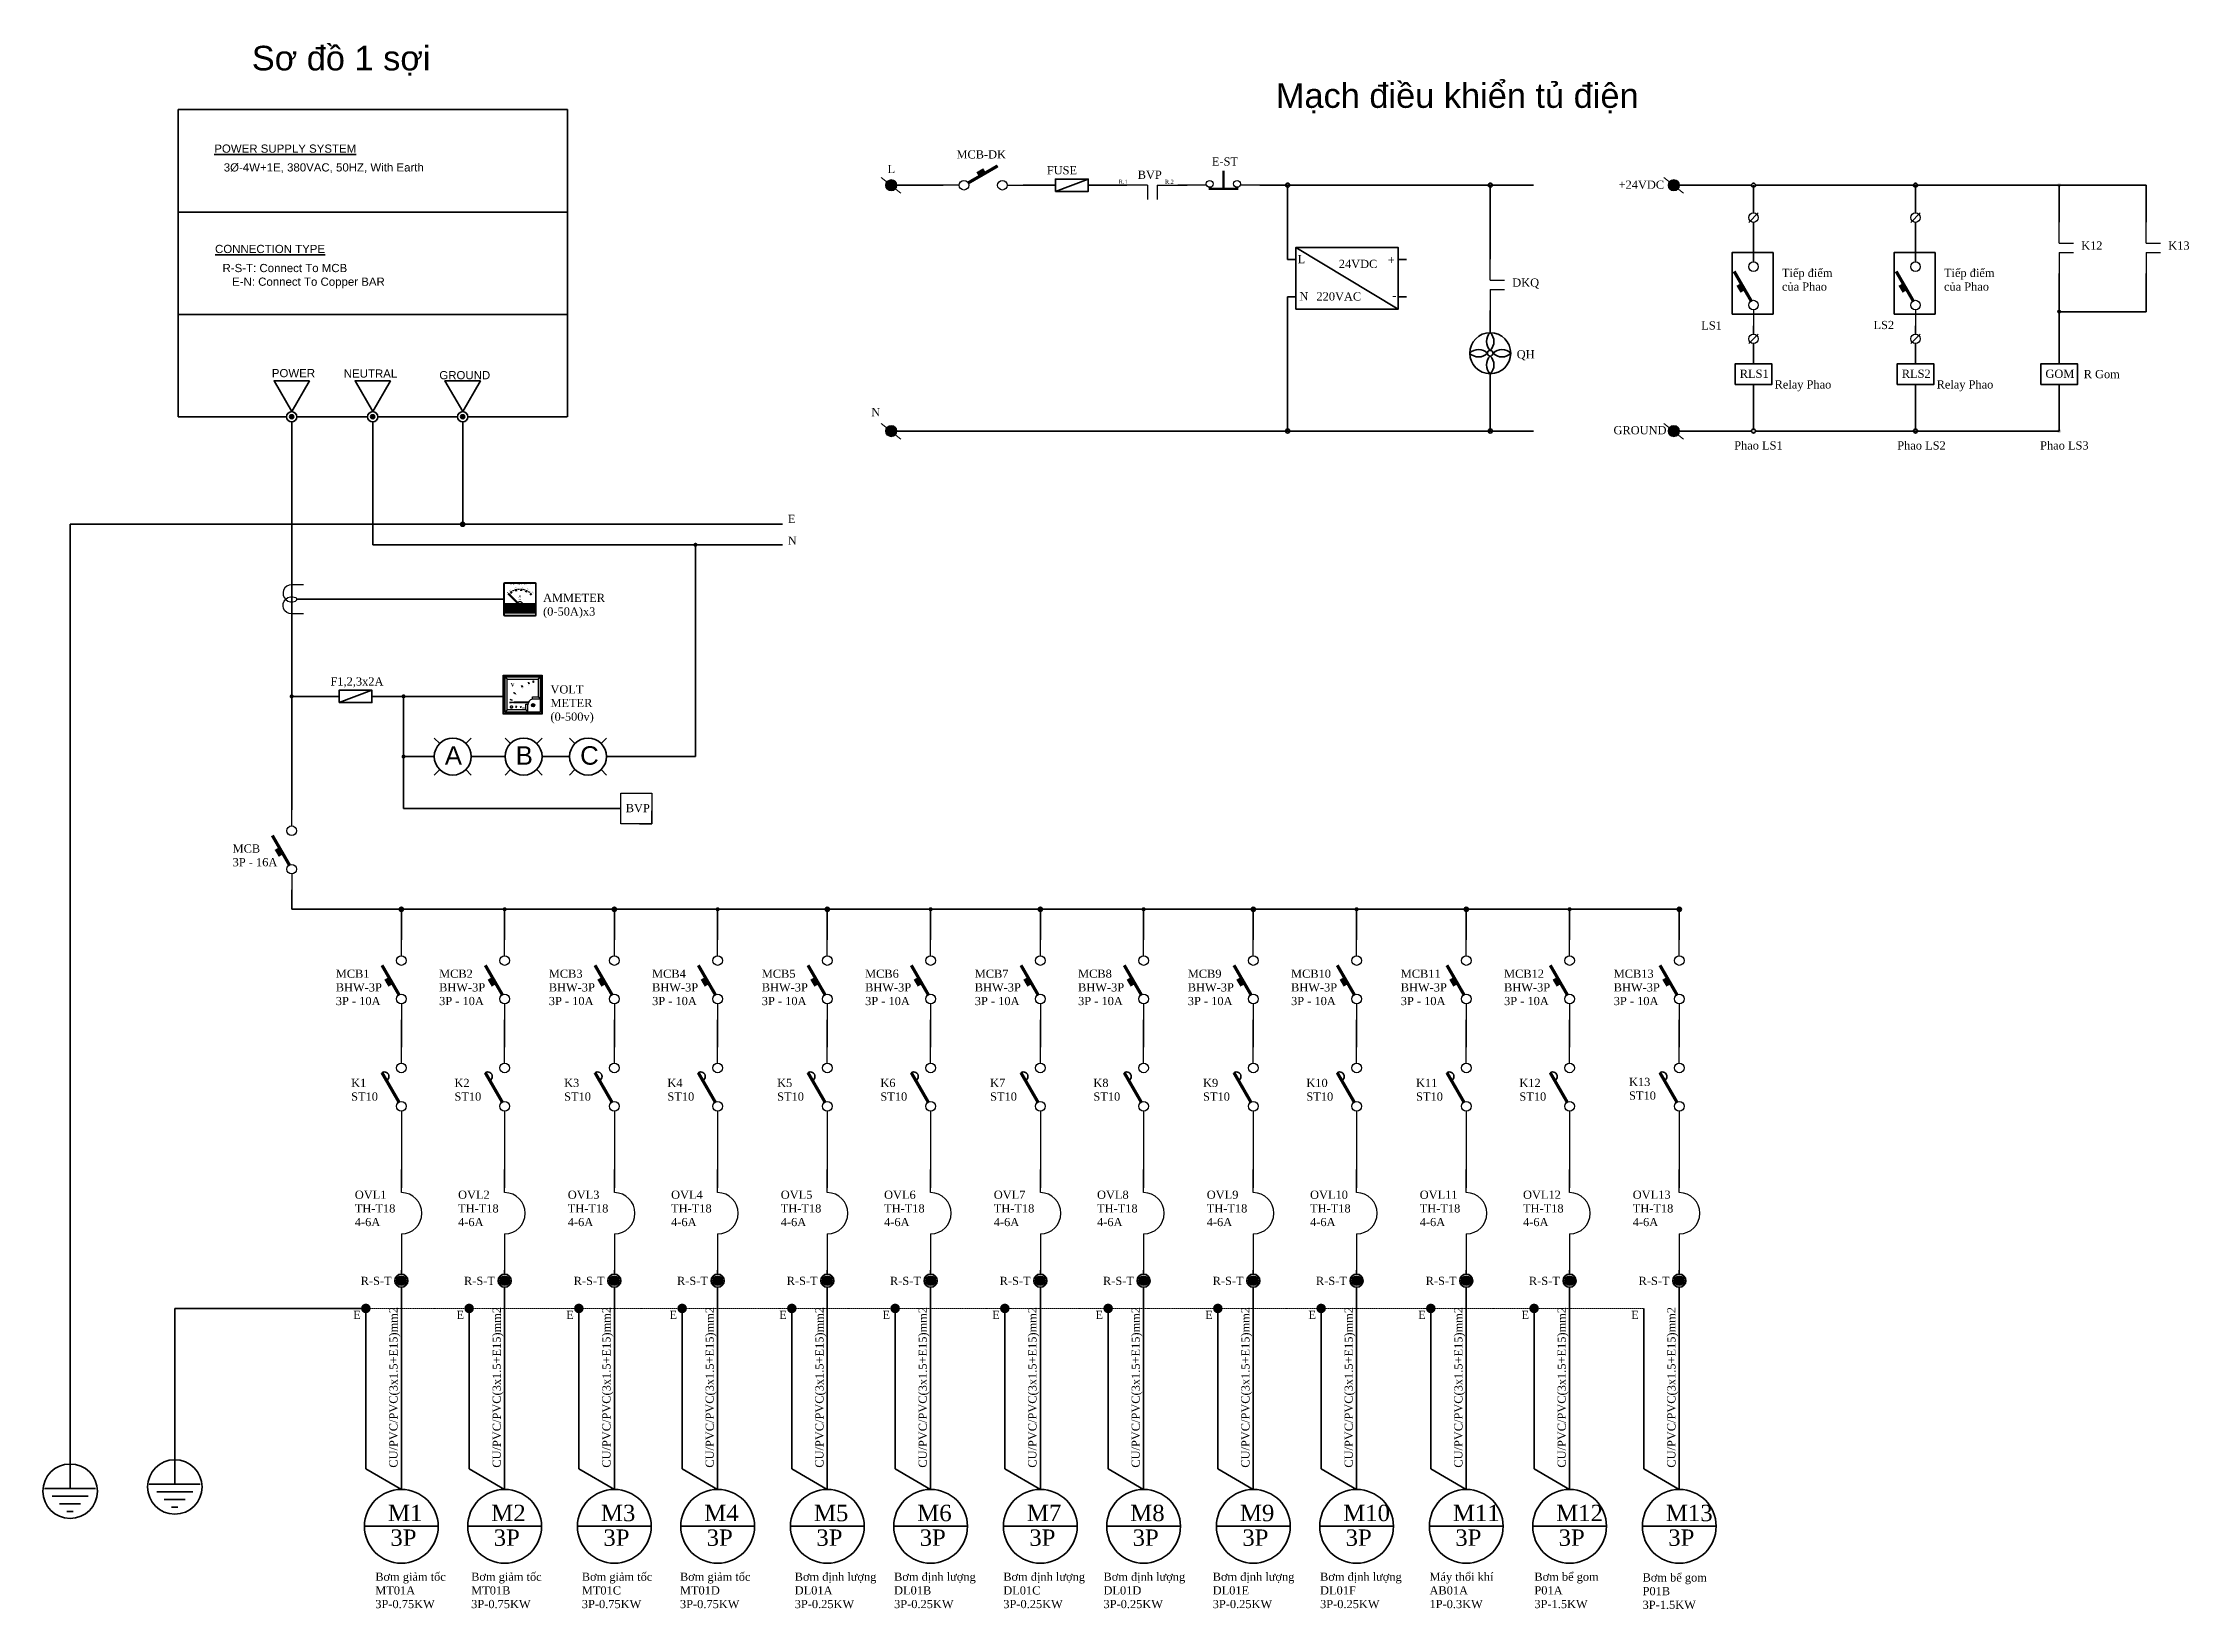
# Model space of a CAD drawing. Header units: millimetres. Extents: x 0 to 19090, y 0 to 12100.
# Drawn here: x 5492 to 10730, y 8278 to 12100 of the extents above; entities that cross this region are included whole.
import ezdxf

# ---------------------------------------------------------------- set-up
doc = ezdxf.new("R2010")
doc.units = ezdxf.units.MM
doc.header["$MEASUREMENT"] = 0
doc.linetypes.add('DASHED', pattern=[0.75, 0.5, -0.25])
doc.linetypes.add('HIDDEN', pattern=[0.375, 0.25, -0.125])
for name, color, linetype in [('0 @ 1', 7, 'Continuous'), ('0-----E-equip', 2, 'Continuous'), ('0---TBD', 2, 'Continuous'), ('1-DAY', 4, 'DASHED'), ('CHUTO', 3, 'Continuous'), ('MANH', 8, 'Continuous'), ('PHU KIEN', 7, 'Continuous'), ('TBD', 2, 'Continuous')]:
    doc.layers.add(name, color=color, linetype=linetype)
for name, color, linetype, lineweight in [('0---TBD---SD', 2, 'Continuous', 25), ('Cua_tu', 7, 'Continuous', 30), ('MAIN', 3, 'Continuous', 15), ('NetDam', 7, 'Continuous', 35), ('NetManh', 7, 'HIDDEN', 13)]:
    doc.layers.add(name, color=color, linetype=linetype, lineweight=lineweight)
doc.styles.add('kt5-1', font='romans.shx', dxfattribs={"height": 100})
doc.styles.get("Standard").update_dxf_attribs({"font": 'arial.ttf'})

msp = doc.modelspace()

# ---------------------------------------------------------------- texts
for s, height, p in [('A', 6.65, (6653.3, 10745.9)), ('~', 8.52, (6653, 10737.1))]:
    msp.add_text(s, height=height).set_placement(p)
at = {"attachment_point": 1}
for s, width, insert, char_height in [('Sơ đồ 1 sợi', 702.013, (6002.2, 12092.7), 60), ('Mạch điều khiển tủ điện', 908.662, (8501.1, 12001.3), 60), ('{\\fTimes New Roman|b0|i0|c0|p18;L}', 136, (7553.7, 11802.1), 20), ('{\\fTimes New Roman|b0|i0|c0|p18;FUSE}', 136, (7942.2, 11799), 20), ('{\\fTimes New Roman|b0|i0|c0|p18;BVP}', 136, (8164, 11788), 20), ('{\\fTimes New Roman|b0|i0|c0|p18;E-ST}', 136, (8345, 11820.4), 20), ('{\\fTimes New Roman|b0|i0|c0|p18;R.1}', 26.258, (8117.7, 11765.9), 10), ('{\\fTimes New Roman|b0|i0|c0|p18;R.2}', 26.258, (8230.5, 11765.7), 10), ('{\\fTimes New Roman|b0|i0|c0|p18;+24VDC}', 136, (9337.5, 11763.8), 20), ('{\\fTimes New Roman|b0|i0|c0|p18;K12}', 136, (10466.2, 11615.3), 20), ('{\\fTimes New Roman|b0|i0|c0|p18;K13}', 136, (10678.7, 11615.3), 20), ('{\\fTimes New Roman|b0|i0|c0|p18;DKQ}', 136, (9078, 11524.9), 20), ('{\\fTimes New Roman|b0|i0|c0|p18;Tiếp điểm của Phao}', 136, (9736.1, 11548.5), 20), ('{\\fTimes New Roman|b0|i0|c0|p18;Tiếp điểm của Phao}', 136, (10131.5, 11548.5), 20), ('{\\fTimes New Roman|b0|i0|c0|p18;LS1}', 136, (9539.2, 11420.2), 20), ('{\\fTimes New Roman|b0|i0|c0|p18;LS2}', 136, (9959.5, 11421.4), 20), ('{\\fTimes New Roman|b0|i0|c0|p18;QH}', 136, (9088.9, 11350), 20), ('{\\fTimes New Roman|b0|i0|c0|p18;RLS1}', 136, (9633.1, 11302.4), 20), ('{\\fTimes New Roman|b0|i0|c0|p18;Relay Phao}', 136, (9718.1, 11276.3), 20), ('{\\fTimes New Roman|b0|i0|c0|p18;RLS2}', 136, (10028.5, 11302.4), 20), ('{\\fTimes New Roman|b0|i0|c0|p18;Relay Phao}', 136, (10113.5, 11276.3), 20), ('{\\fTimes New Roman|b0|i0|c0|p18;GOM}', 136, (10379, 11302.4), 20), ('{\\fTimes New Roman|b0|i0|c0|p18;R Gom}', 136, (10472.4, 11301.5), 20), ('{\\fTimes New Roman|b0|i0|c0|p18;N}', 136, (7513.7, 11208.7), 20), ('{\\fTimes New Roman|b0|i0|c0|p18;GROUND}', 136, (9325.1, 11164.7), 20), ('{\\fTimes New Roman|b0|i0|c0|p18;Phao LS1}', 136, (9619.5, 11127.4), 20), ('{\\fTimes New Roman|b0|i0|c0|p18;Phao LS2}', 136, (10017.5, 11127.4), 20), ('{\\fTimes New Roman|b0|i0|c0|p18;Phao LS3}', 136, (10366, 11127.4), 20), ('{\\fTimes New Roman|b0|i0|c0|p18;E}', 136, (7310.4, 10948.1), 20), ('{\\fTimes New Roman|b0|i0|c0|p18;N}', 136, (7310.2, 10895), 20), ('{\\fTimes New Roman|b0|i0|c0|p18;AMMETER (0-50A)x3}', 136, (6713, 10755.5), 20), ('{\\fTimes New Roman|b0|i0|c0|p18;F1,2,3x2A}', 136, (6194.2, 10551.5), 20), ('{\\fTimes New Roman|b0|i0|c0|p18;VOLT METER (0-500v)}', 189.459, (6731, 10532.2), 20), ('{\\fTimes New Roman|b0|i0|c0|p18;BVP}', 63.318, (6914.7, 10242.3), 20), ('{\\fTimes New Roman|b0|i0|c0|p18;E}', 136, (6249.7, 9005.5), 20), ('{\\fTimes New Roman|b0|i0|c0|p18;E}', 136, (6501.8, 9005.5), 20), ('{\\fTimes New Roman|b0|i0|c0|p18;E}', 136, (6769.5, 9005.5), 20), ('{\\fTimes New Roman|b0|i0|c0|p18;E}', 136, (7021.5, 9005.5), 20), ('{\\fTimes New Roman|b0|i0|c0|p18;E}', 136, (7289.2, 9005.5), 20), ('{\\fTimes New Roman|b0|i0|c0|p18;E}', 136, (7541.3, 9005.5), 20), ('{\\fTimes New Roman|b0|i0|c0|p18;E}', 136, (7808.9, 9005.5), 20), ('{\\fTimes New Roman|b0|i0|c0|p18;E}', 136, (8061, 9005.5), 20), ('{\\fTimes New Roman|b0|i0|c0|p18;E}', 136, (8328.7, 9005.5), 20), ('{\\fTimes New Roman|b0|i0|c0|p18;E}', 136, (8580.7, 9005.5), 20), ('{\\fTimes New Roman|b0|i0|c0|p18;E}', 136, (8848.4, 9005.5), 20), ('{\\fTimes New Roman|b0|i0|c0|p18;E}', 136, (9100.5, 9005.5), 20), ('{\\fTimes New Roman|b0|i0|c0|p18;E}', 136, (9368.1, 9005.5), 20)]:
    msp.add_mtext_dynamic_manual_height_columns(s, width=width, gutter_width=1, heights=[0], dxfattribs=dict(at, insert=insert, char_height=char_height))
at = {"color": 0, "attachment_point": 1}
for s, width, insert, char_height in [('{\\fTimes New Roman|b0|i0|c0|p18;\\C256;MCB-DK}', 136, (7721.7, 11837.7), 20), ('{\\fTimes New Roman|b0|i0|c0|p18;\\C256;MCB\\P3P - 16A}', 136, (5955.4, 10143.7), 20), ('{\\fTimes New Roman|b0|i0|c0|p18;\\C256;MCB1\\PBHW-3P\\P3P - 10A}', 136, (6207.2, 9838.2), 20), ('{\\fTimes New Roman|b0|i0|c0|p18;\\C256;MCB2\\PBHW-3P\\P3P - 10A}', 136, (6459.3, 9838.2), 20), ('{\\fTimes New Roman|b0|i0|c0|p18;\\C256;MCB3\\PBHW-3P\\P3P - 10A}', 136, (6727, 9838.2), 20), ('{\\fTimes New Roman|b0|i0|c0|p18;\\C256;MCB4\\PBHW-3P\\P3P - 10A}', 136, (6979, 9838.2), 20), ('{\\fTimes New Roman|b0|i0|c0|p18;\\C256;MCB5\\PBHW-3P\\P3P - 10A}', 136, (7246.7, 9838.2), 20), ('{\\fTimes New Roman|b0|i0|c0|p18;\\C256;MCB6\\PBHW-3P\\P3P - 10A}', 136, (7498.8, 9838.2), 20), ('{\\fTimes New Roman|b0|i0|c0|p18;\\C256;MCB7\\PBHW-3P\\P3P - 10A}', 136, (7766.4, 9838.2), 20), ('{\\fTimes New Roman|b0|i0|c0|p18;\\C256;MCB8\\PBHW-3P\\P3P - 10A}', 136, (8018.5, 9838.2), 20), ('{\\fTimes New Roman|b0|i0|c0|p18;\\C256;MCB9\\PBHW-3P\\P3P - 10A}', 136, (8286.2, 9838.2), 20), ('{\\fTimes New Roman|b0|i0|c0|p18;\\C256;MCB10\\PBHW-3P\\P3P - 10A}', 136, (8538.2, 9838.2), 20), ('{\\fTimes New Roman|b0|i0|c0|p18;\\C256;MCB11\\PBHW-3P\\P3P - 10A}', 136, (8805.9, 9838.2), 20), ('{\\fTimes New Roman|b0|i0|c0|p18;\\C256;MCB12\\PBHW-3P\\P3P - 10A}', 136, (9058, 9838.2), 20), ('{\\fTimes New Roman|b0|i0|c0|p18;\\C256;MCB13\\PBHW-3P\\P3P - 10A}', 136, (9325.6, 9838.2), 20), ('{\\fTimes New Roman|b0|i0|c0|p18;\\C256;K1\\PST10}', 136, (6244.6, 9571.7), 20), ('{\\fTimes New Roman|b0|i0|c0|p18;\\C256;K2\\PST10}', 136, (6496.7, 9571.7), 20), ('{\\fTimes New Roman|b0|i0|c0|p18;\\C256;K3\\PST10}', 136, (6764.3, 9571.7), 20), ('{\\fTimes New Roman|b0|i0|c0|p18;\\C256;K4\\PST10}', 136, (7016.4, 9571.7), 20), ('{\\fTimes New Roman|b0|i0|c0|p18;\\C256;K5\\PST10}', 136, (7284.1, 9571.7), 20), ('{\\fTimes New Roman|b0|i0|c0|p18;\\C256;K6\\PST10}', 136, (7536.1, 9571.7), 20), ('{\\fTimes New Roman|b0|i0|c0|p18;\\C256;K7\\PST10}', 136, (7803.8, 9571.7), 20), ('{\\fTimes New Roman|b0|i0|c0|p18;\\C256;K8\\PST10}', 136, (8055.9, 9571.7), 20), ('{\\fTimes New Roman|b0|i0|c0|p18;\\C256;K9\\PST10}', 136, (8323.5, 9571.7), 20), ('{\\fTimes New Roman|b0|i0|c0|p18;\\C256;K10\\PST10}', 136, (8575.6, 9571.7), 20), ('{\\fTimes New Roman|b0|i0|c0|p18;\\C256;K11\\PST10}', 136, (8843.3, 9571.7), 20), ('{\\fTimes New Roman|b0|i0|c0|p18;\\C256;K12\\PST10}', 136, (9095.4, 9571.7), 20), ('{\\fTimes New Roman|b0|i0|c0|p18;\\C256;K13\\PST10}', 136, (9363, 9574.1), 20), ('{\\fTimes New Roman|b0|i0|c0|p18;\\C256;OVL1\\PTH-T18\\P4-6A}', 136, (6253.6, 9298.8), 20), ('{\\fTimes New Roman|b0|i0|c0|p18;\\C256;OVL2\\PTH-T18\\P4-6A}', 136, (6505.6, 9298.8), 20), ('{\\fTimes New Roman|b0|i0|c0|p18;\\C256;OVL3\\PTH-T18\\P4-6A}', 136, (6773.3, 9298.8), 20), ('{\\fTimes New Roman|b0|i0|c0|p18;\\C256;OVL4\\PTH-T18\\P4-6A}', 136, (7025.4, 9298.8), 20), ('{\\fTimes New Roman|b0|i0|c0|p18;\\C256;OVL5\\PTH-T18\\P4-6A}', 136, (7293, 9298.8), 20), ('{\\fTimes New Roman|b0|i0|c0|p18;\\C256;OVL6\\PTH-T18\\P4-6A}', 136, (7545.1, 9298.8), 20), ('{\\fTimes New Roman|b0|i0|c0|p18;\\C256;OVL7\\PTH-T18\\P4-6A}', 136, (7812.8, 9298.8), 20), ('{\\fTimes New Roman|b0|i0|c0|p18;\\C256;OVL8\\PTH-T18\\P4-6A}', 136, (8064.8, 9298.8), 20), ('{\\fTimes New Roman|b0|i0|c0|p18;\\C256;OVL9\\PTH-T18\\P4-6A}', 136, (8332.5, 9298.8), 20), ('{\\fTimes New Roman|b0|i0|c0|p18;\\C256;OVL10\\PTH-T18\\P4-6A}', 136, (8584.6, 9298.8), 20), ('{\\fTimes New Roman|b0|i0|c0|p18;\\C256;OVL11\\PTH-T18\\P4-6A}', 136, (8852.2, 9298.8), 20), ('{\\fTimes New Roman|b0|i0|c0|p18;\\C256;OVL12\\PTH-T18\\P4-6A}', 136, (9104.3, 9298.8), 20), ('{\\fTimes New Roman|b0|i0|c0|p18;\\C256;OVL13\\PTH-T18\\P4-6A}', 136, (9372, 9298.8), 20), ('{\\fTimes New Roman|b0|i0|c0|p18;\\C256;R-S-T}', 136, (6267.9, 9088.6), 20), ('{\\fTimes New Roman|b0|i0|c0|p18;\\C256;R-S-T}', 136, (6520, 9088.6), 20), ('{\\fTimes New Roman|b0|i0|c0|p18;\\C256;R-S-T}', 136, (6787.6, 9088.6), 20), ('{\\fTimes New Roman|b0|i0|c0|p18;\\C256;R-S-T}', 136, (7039.7, 9088.6), 20), ('{\\fTimes New Roman|b0|i0|c0|p18;\\C256;R-S-T}', 136, (7307.4, 9088.6), 20), ('{\\fTimes New Roman|b0|i0|c0|p18;\\C256;R-S-T}', 136, (7559.4, 9088.6), 20), ('{\\fTimes New Roman|b0|i0|c0|p18;\\C256;R-S-T}', 136, (7827.1, 9088.6), 20), ('{\\fTimes New Roman|b0|i0|c0|p18;\\C256;R-S-T}', 136, (8079.2, 9088.6), 20), ('{\\fTimes New Roman|b0|i0|c0|p18;\\C256;R-S-T}', 136, (8346.8, 9088.6), 20), ('{\\fTimes New Roman|b0|i0|c0|p18;\\C256;R-S-T}', 136, (8598.9, 9088.6), 20), ('{\\fTimes New Roman|b0|i0|c0|p18;\\C256;R-S-T}', 136, (8866.6, 9088.6), 20), ('{\\fTimes New Roman|b0|i0|c0|p18;\\C256;R-S-T}', 136, (9118.6, 9088.6), 20), ('{\\fTimes New Roman|b0|i0|c0|p18;\\C256;R-S-T}', 136, (9386.3, 9088.6), 20), ('{\\fTimes New Roman|b0|i0|c0|p18;\\C256;M1}', 136, (6334.5, 8532.1), 40), ('{\\fTimes New Roman|b0|i0|c0|p18;\\C256;M2}', 136, (6586.6, 8532.1), 40), ('{\\fTimes New Roman|b0|i0|c0|p18;\\C256;M3}', 136, (6854.2, 8532.1), 40), ('{\\fTimes New Roman|b0|i0|c0|p18;\\C256;M4}', 136, (7106.3, 8532.1), 40), ('{\\fTimes New Roman|b0|i0|c0|p18;\\C256;M5}', 136, (7374, 8532.1), 40), ('{\\fTimes New Roman|b0|i0|c0|p18;\\C256;M6}', 136, (7626.1, 8532.1), 40), ('{\\fTimes New Roman|b0|i0|c0|p18;\\C256;M7}', 136, (7893.7, 8532.1), 40), ('{\\fTimes New Roman|b0|i0|c0|p18;\\C256;M8}', 136, (8145.8, 8532.1), 40), ('{\\fTimes New Roman|b0|i0|c0|p18;\\C256;M9}', 136, (8413.5, 8532.1), 40), ('{\\fTimes New Roman|b0|i0|c0|p18;\\C256;M10}', 136, (8665.5, 8532.1), 40), ('{\\fTimes New Roman|b0|i0|c0|p18;\\C256;M11}', 136, (8933.2, 8532.1), 40), ('{\\fTimes New Roman|b0|i0|c0|p18;\\C256;M12}', 136, (9185.3, 8532.1), 40), ('{\\fTimes New Roman|b0|i0|c0|p18;\\C256;M13}', 136, (9452.9, 8532.1), 40), ('{\\fTimes New Roman|b0|i0|c0|p18;\\C256;3P}', 136, (6340.3, 8471.9), 40), ('{\\fTimes New Roman|b0|i0|c0|p18;\\C256;3P}', 136, (6592.4, 8471.9), 40), ('{\\fTimes New Roman|b0|i0|c0|p18;\\C256;3P}', 136, (6860.1, 8471.9), 40), ('{\\fTimes New Roman|b0|i0|c0|p18;\\C256;3P}', 136, (7112.1, 8471.9), 40), ('{\\fTimes New Roman|b0|i0|c0|p18;\\C256;3P}', 136, (7379.8, 8471.9), 40), ('{\\fTimes New Roman|b0|i0|c0|p18;\\C256;3P}', 136, (7631.9, 8471.9), 40), ('{\\fTimes New Roman|b0|i0|c0|p18;\\C256;3P}', 136, (7899.5, 8471.9), 40), ('{\\fTimes New Roman|b0|i0|c0|p18;\\C256;3P}', 136, (8151.6, 8471.9), 40), ('{\\fTimes New Roman|b0|i0|c0|p18;\\C256;3P}', 136, (8419.3, 8471.9), 40), ('{\\fTimes New Roman|b0|i0|c0|p18;\\C256;3P}', 136, (8671.3, 8471.9), 40), ('{\\fTimes New Roman|b0|i0|c0|p18;\\C256;3P}', 136, (8939, 8471.9), 40), ('{\\fTimes New Roman|b0|i0|c0|p18;\\C256;3P}', 136, (9191.1, 8471.9), 40), ('{\\fTimes New Roman|b0|i0|c0|p18;\\C256;3P}', 136, (9458.7, 8471.9), 40), ('{\\fTimes New Roman|b0|i0|c0|p18;\\C256;Bơm giảm tốc\\PMT01A\\P3P-0.75KW}', 188.996, (6303.5, 8366.5), 20), ('{\\fTimes New Roman|b0|i0|c0|p18;\\C256;Bơm giảm tốc\\PMT01B\\P3P-0.75KW}', 188.996, (6537.5, 8366.5), 20), ('{\\fTimes New Roman|b0|i0|c0|p18;\\C256;Bơm giảm tốc\\PMT01C\\P3P-0.75KW}', 188.996, (6807.5, 8366.5), 20), ('{\\fTimes New Roman|b0|i0|c0|p18;\\C256;Bơm giảm tốc\\PMT01D\\P3P-0.75KW}', 188.996, (7047, 8366.5), 20), ('{\\fTimes New Roman|b0|i0|c0|p18;\\C256;Bơm định lượng\\PDL01A\\P3P-0.25KW}', 198.74, (7327, 8366.5), 20), ('{\\fTimes New Roman|b0|i0|c0|p18;\\C256;Bơm định lượng\\PDL01B\\P3P-0.25KW}', 198.74, (7569.5, 8366.5), 20), ('{\\fTimes New Roman|b0|i0|c0|p18;\\C256;Bơm định lượng\\PDL01C\\P3P-0.25KW}', 198.74, (7836, 8366.5), 20), ('{\\fTimes New Roman|b0|i0|c0|p18;\\C256;Bơm định lượng\\PDL01D\\P3P-0.25KW}', 198.74, (8080.5, 8366.5), 20), ('{\\fTimes New Roman|b0|i0|c0|p18;\\C256;Bơm định lượng\\PDL01E\\P3P-0.25KW}', 198.74, (8347, 8366.5), 20), ('{\\fTimes New Roman|b0|i0|c0|p18;\\C256;Bơm định lượng\\PDL01F\\P3P-0.25KW}', 198.74, (8609, 8366.5), 20), ('{\\fTimes New Roman|b0|i0|c0|p18;\\C256;Máy thổi khí\\PAB01A\\P1P-0.3KW}', 188.996, (8876, 8366.5), 20), ('{\\fTimes New Roman|b0|i0|c0|p18;\\C256;Bơm bể gom\\PP01A\\P3P-1.5KW}', 188.996, (9132, 8366.5), 20), ('{\\fTimes New Roman|b0|i0|c0|p18;\\C256;Bơm bể gom\\PP01B\\P3P-1.5KW}', 188.996, (9396, 8364.7), 20)]:
    msp.add_mtext_dynamic_manual_height_columns(s, width=width, gutter_width=1, heights=[0], dxfattribs=dict(at, insert=insert, char_height=char_height))
at = {"char_height": 2.5, "width": 6.888, "attachment_point": 5}
for s, insert, rotation in [('{\\fArial|b0|i0|c0|p34;0}', (6626.2, 10758.5), 44.6632), ('{\\fArial|b0|i0|c0|p34;20}', (6632, 10763.3), 34.6632), ('{\\fArial|b0|i0|c0|p34;40}', (6645.6, 10769.5), 14.6632), ('{\\fArial|b0|i0|c0|p34;60}', (6660.5, 10770.8), 354.6632), ('{\\fArial|b0|i0|c0|p34;80}', (6674.9, 10766.8), 334.6632), ('{\\fArial|b0|i0|c0|p34;100}', (6687.1, 10758.2), 314.6632)]:
    msp.add_mtext(s, dxfattribs=dict(at, insert=insert, rotation=rotation))
at = {"insert": (6656.3, 10777.6), "char_height": 2, "width": 60.31, "attachment_point": 5}
msp.add_mtext('{\\fArial|b0|i0|c0|p34;BAU SAN ELECTRIC WORKS CO., LTD}', dxfattribs=at)
at = {"color": 0, "char_height": 20, "attachment_point": 1, "rotation": 90}
for insert in [(6337.8, 8622.6), (6589.9, 8622.6), (6857.6, 8622.6), (7109.6, 8622.6), (7377.3, 8622.6), (7629.4, 8622.6), (7897, 8622.6), (8149.1, 8622.6), (8416.8, 8622.6), (8668.9, 8622.6), (8936.5, 8622.6), (9188.6, 8622.6), (9456.3, 8622.6)]:
    msp.add_mtext_dynamic_manual_height_columns('{\\fTimes New Roman|b0|i0|c0|p18;\\C256;CU/PVC/PVC(3x1.5+E15)mm2}', width=136, gutter_width=1, heights=[0], dxfattribs=dict(at, insert=insert))
at = {"layer": '0 @ 1', "char_height": 45, "attachment_point": 1}
for s, insert in [('A', (6473.2, 10383.3)), ('B', (6646.2, 10383.3)), ('C', (6803.4, 10383.3))]:
    msp.add_mtext_dynamic_manual_height_columns(s, width=53.699, gutter_width=0.75, heights=[0], dxfattribs=dict(at, insert=insert))
at = {"layer": 'Cua_tu', "ltscale": 0.5, "width": 683.336, "attachment_point": 1, "style": 'kt5-1'}
for s, insert, char_height in [('{\\f.VnTimeH|b1|i0|c0|p34;v}', (6633.8, 10537.8), 9), ('{\\f.VnTime|b0|i0|c0|p34;400}', (6677.5, 10533.9), 2), ('{\\f.VnTime|b0|i0|c0|p34;500}', (6687.3, 10537), 2), ('{\\f.VnTime|b0|i0|c0|p34;BE-80}', (6633.2, 10476.4), 1.5), ('{\\f.VnTime|b0|i0|c0|p34;BEW}', (6633.6, 10480.2), 1.7), ('{\\f.VnTime|b0|i0|c0|p34;0}', (6638.2, 10489.2), 2), ('{\\f.VnTime|b0|i0|c0|p34;100}', (6640.2, 10496.3), 2), ('{\\f.VnTime|b0|i0|c0|p34;PT}', (6645.7, 10476.4), 1.5), ('{\\f.VnTime|b0|i0|c0|p34;200}', (6647.6, 10511.4), 2), ('{\\f.VnTimeH|b1|i0|c0|p34;\\H1.083x;~}', (6650.4, 10480.4), 1.5), ('{\\f.VnTime|b0|i0|c0|p34;1.5}', (6652.8, 10480.5), 1.5), ('{\\f.VnArialH|b0|i0|c0|p34;\\H1.333x;C\\fArial|b0|i0|c204|p34;\\H1.3x;є}', (6661, 10480.3), 3), ('{\\f.VnTime|b0|i0|c0|p34;300}', (6662.9, 10526), 2)]:
    msp.add_mtext(s, dxfattribs=dict(at, insert=insert, char_height=char_height))
at = {"layer": 'NetDam', "color": 0, "char_height": 20, "attachment_point": 1}
for s, width, insert in [('{\\fArial|b0|i0|c0|p34;\\LPOWER SUPPLY SYSTEM}', 351.006, (5910.7, 11851.8)), ('3%%C-4W+1E, 380VAC, 50HZ, With Earth', 521.554, (5933.7, 11806)), ('{\\fArial|b0|i0|c0|p34;\\LCONNECTION TYPE}', 351.006, (5912.5, 11606.9)), ('R-S-T: Connect To MCB\\P   E-N: Connect To Copper BAR', 521.554, (5930.8, 11560.4)), ('POWER', 20, (6051.1, 11303.9)), ('NEUTRAL', 20, (6226.7, 11302.9)), ('GROUND', 20, (6459.8, 11298.9))]:
    msp.add_mtext_dynamic_manual_height_columns(s, width=width, gutter_width=0.5, heights=[0], dxfattribs=dict(at, insert=insert))

# ---------------------------------------------------------------- blocks, each defined once
blk = doc.blocks.new('di2')
at = {"layer": 'TBD', "color": 0}
for p, q in [((0, 500), (0, 625)), ((0, 125), (0, 0))]:
    blk.add_line(p, q, dxfattribs=at)
for points, const_width in [([(-18, 195), (-151, 425)], 25), ([(-88, 266), (-120, 320)], 30)]:
    blk.add_lwpolyline(points, dxfattribs=dict(at, const_width=const_width))
for centre in [(0, 462), (0, 162)]:
    blk.add_circle(centre, 37.5, dxfattribs=at)
blk = doc.blocks.new('Nguon24v')
at = {"layer": 'NetDam', "color": 0}
for p, q in [((4330.5, 2590), (4580.5, 2440)), ((4330.5, 2561), (4310.5, 2561)), ((4580.5, 2561), (4600.5, 2561)), ((4330.5, 2470), (4310.5, 2470)), ((4580.5, 2470), (4600.5, 2470))]:
    blk.add_line(p, q, dxfattribs=at)
blk.add_lwpolyline([(4330.5, 2440), (4580.5, 2440), (4580.5, 2590), (4330.5, 2590)], close=True, dxfattribs=at)
at = {"char_height": 20, "attachment_point": 1}
for s, insert in [('{\\fTimes New Roman|b0|i0|c0|p18;L}', (4335, 2571.8)), ('{\\fTimes New Roman|b0|i0|c0|p18;+}', (4555, 2569.8)), ('{\\fTimes New Roman|b0|i0|c0|p18;24VDC}', (4435.5, 2560.3)), ('{\\fTimes New Roman|b0|i0|c0|p18;N}', (4339.5, 2481.3)), ('{\\fTimes New Roman|b0|i0|c0|p18;220VAC}', (4381, 2480.9)), ('{\\fTimes New Roman|b0|i0|c0|p18;-}', (4565.8, 2483.4))]:
    blk.add_mtext_dynamic_manual_height_columns(s, width=136, gutter_width=1, heights=[0], dxfattribs=dict(at, insert=insert))
blk = doc.blocks.new('Nguon24VDC')
at = {"layer": 'NetDam', "color": 0}
blk.add_blockref('Nguon24v', (0, 0), dxfattribs=at)
blk = doc.blocks.new('TDM')
at = {"layer": '0---TBD---SD', "color": 7}
for p, q in [((334849, 442398), (334849, 442782)), ((334849, 442398), (335027, 442398)), ((334849, 442221), (334849, 441837)), ((334849, 442221), (335027, 442221)), ((334938, 442398), (335115, 442398)), ((334938, 442221), (335115, 442221))]:
    blk.add_line(p, q, dxfattribs=at)
blk = doc.blocks.new('DI16')
at = {"layer": 'TBD'}
blk.add_line((0, 555), (0, -555), dxfattribs=at)
for points in [[(275, 340), (0, 340, 1.251179), (86, -41, 0.140943), (116, -17, 0.162061), (121, 0, 0.162061)], [(275, -340), (0, -340, -1.251179), (86, 41, -0.140943), (116, 17, -0.162061), (121, 0, -0.162061)]]:
    blk.add_lwpolyline(points, format="xyb", dxfattribs=at)

# ---------------------------------------------------------------- hatches: boundary and pattern name
h = msp.add_hatch()
h.set_pattern_fill('NET3', color=256, style=0)
h.set_pattern_definition([(0, (1127.0665, 9766.2723), (0, 3.175), []), (60, (1127.0665, 9766.2723), (-2.7496307, 1.5875), []), (120, (1127.0665, 9766.2723), (-2.7496307, -1.5875), [])])
h.paths.add_polyline_path([(6618, 10731.9), (6618, 10708.9), (6695, 10708.9), (6695, 10731.9)])
h.paths.add_polyline_path([(6659, 10716.9, -1), (6654, 10716.9, -1)], flags=16)
h.paths.add_polyline_path([(6618.5, 10727.9, -1), (6622.5, 10727.9, -1)], flags=16)
h.paths.add_polyline_path([(6690.5, 10727.9, -1), (6694.5, 10727.9, -1)], flags=16)
at = {"layer": 'NetDam'}
h = msp.add_hatch(color=256, dxfattribs=at)
h.dxf.hatch_style = 1
h.paths.add_polyline_path([(7551.5, 11760.7), (7572.9, 11743.5, 0.179913), (7576.2, 11752.5, 0.722077)])
h.paths.add_polyline_path([(7551.5, 11760.7, 0.161389), (7548.8, 11752.5, 0.695041), (7572.9, 11743.5)])
h = msp.add_hatch(color=256, dxfattribs=at)
h.dxf.hatch_style = 1
h.paths.add_polyline_path([(8529.7, 11157.5), (8529.7, 11152.5), (8534.7, 11152.5, 0.414214)])
h.paths.add_polyline_path([(8534.7, 11152.5), (8524.7, 11152.5, 1)])
h.paths.add_polyline_path([(8529.7, 11157.5, 0.414214), (8524.7, 11152.5), (8529.7, 11152.5)])
h.paths.add_polyline_path([(9024.3, 11157.5, 0.414214), (9019.3, 11152.5), (9024.3, 11152.5)])
h.paths.add_polyline_path([(9024.3, 11157.5), (9024.3, 11152.5), (9029.3, 11152.5, 0.414214)])
h.paths.add_polyline_path([(9029.3, 11152.5), (9019.3, 11152.5, 1)])
h.paths.add_polyline_path([(9019.3, 11752.5), (9029.3, 11752.5, 1)])
h.paths.add_polyline_path([(9024.3, 11752.5), (9019.3, 11752.5, 0.414214), (9024.3, 11747.5)])
h.paths.add_polyline_path([(9029.3, 11752.5), (9024.3, 11752.5), (9024.3, 11747.5, 0.414214)])
h.paths.add_polyline_path([(8524.7, 11752.5), (8534.7, 11752.5, 1)])
h.paths.add_polyline_path([(8529.7, 11752.5), (8524.7, 11752.5, 0.414214), (8529.7, 11747.5)])
h.paths.add_polyline_path([(8534.7, 11752.5), (8529.7, 11752.5), (8529.7, 11747.5, 0.414214)])
h = msp.add_hatch(color=256, dxfattribs=at)
h.dxf.hatch_style = 1
h.paths.add_polyline_path([(9461.3, 11760.7), (9482.7, 11743.5, 0.179913), (9486.1, 11752.5, 0.722077)])
h.paths.add_polyline_path([(9461.3, 11760.7, 0.161389), (9458.6, 11752.5, 0.695041), (9482.7, 11743.5)])
h = msp.add_hatch(color=256, dxfattribs=at)
h.dxf.hatch_style = 1
h.paths.add_polyline_path([(9671.6, 11152.5, 1), (9661.6, 11152.5, 1)])
h.paths.add_polyline_path([(9671.6, 11752.5, 1), (9661.6, 11752.5, 1)])
h = msp.add_hatch(color=256, dxfattribs=at)
h.dxf.hatch_style = 1
h.paths.add_polyline_path([(10067, 11152.5, 1), (10057, 11152.5, 1)])
h.paths.add_polyline_path([(10067, 11752.5, 1), (10057, 11752.5, 1)])
h = msp.add_hatch(color=256, dxfattribs=at)
h.dxf.hatch_style = 1
h.paths.add_polyline_path([(10417.5, 11152.5, 1), (10407.5, 11152.5, 1)])
h.paths.add_polyline_path([(10417.5, 11752.5, 1), (10407.5, 11752.5, 1)])
h = msp.add_hatch(color=256, dxfattribs=at)
h.dxf.hatch_style = 1
h.paths.add_polyline_path([(10417.5, 11152.5, 1), (10407.5, 11152.5, 1)])
h.paths.add_polyline_path([(10417.5, 11752.5, 1), (10407.5, 11752.5, 1)])
h = msp.add_hatch(color=256, dxfattribs=at)
h.dxf.hatch_style = 1
h.paths.add_polyline_path([(10417.5, 11444, 1), (10407.5, 11444, 1)])
h = msp.add_hatch(color=0, dxfattribs=at)
h.dxf.hatch_style = 1
h.paths.add_polyline_path([(6104.5, 11187.5, 1), (6094.5, 11187.5, 1)])
h = msp.add_hatch(color=0, dxfattribs=at)
h.dxf.hatch_style = 1
h.paths.add_polyline_path([(6302.2, 11187.5, 1), (6292.2, 11187.5, 1)])
h = msp.add_hatch(color=0, dxfattribs=at)
h.dxf.hatch_style = 1
h.paths.add_polyline_path([(6521.8, 11187.5, 1), (6511.8, 11187.5, 1)])
h = msp.add_hatch(color=256, dxfattribs=at)
h.dxf.hatch_style = 1
h.paths.add_polyline_path([(7551.5, 11160.7), (7572.9, 11143.5, 0.179913), (7576.2, 11152.5, 0.722077)])
h.paths.add_polyline_path([(7551.5, 11160.7, 0.161389), (7548.8, 11152.5, 0.695041), (7572.9, 11143.5)])
h = msp.add_hatch(color=256, dxfattribs=at)
h.dxf.hatch_style = 1
h.paths.add_polyline_path([(9461.3, 11160.7), (9482.7, 11143.5, 0.179913), (9486.1, 11152.5, 0.722077)])
h.paths.add_polyline_path([(9461.3, 11160.7, 0.161389), (9458.6, 11152.5, 0.695041), (9482.7, 11143.5)])
h = msp.add_hatch(color=256, dxfattribs=at)
h.dxf.hatch_style = 1
h.paths.add_polyline_path([(6511.8, 10925, 1), (6521.8, 10925, 1)])
h = msp.add_hatch(color=256, dxfattribs=at)
h.dxf.hatch_style = 1
h.paths.add_polyline_path([(7079.7, 10875, 1), (7089.7, 10875, 1)])
h = msp.add_hatch(color=256, dxfattribs=at)
h.dxf.hatch_style = 1
h.paths.add_polyline_path([(6094.5, 10505), (6104.5, 10505, 1)])
h.paths.add_polyline_path([(6104.5, 10505), (6099.5, 10505), (6099.5, 10500, 0.414214)])
h.paths.add_polyline_path([(6099.5, 10505), (6094.5, 10505, 0.414214), (6099.5, 10500)])
h = msp.add_hatch(color=256, dxfattribs=at)
h.dxf.hatch_style = 1
h.paths.add_polyline_path([(6367.5, 10505), (6377.5, 10505, 1)])
h.paths.add_polyline_path([(6377.5, 10505), (6372.5, 10505), (6372.5, 10500, 0.414214)])
h.paths.add_polyline_path([(6372.5, 10505), (6367.5, 10505, 0.414214), (6372.5, 10500)])
h = msp.add_hatch(color=256, dxfattribs=at)
h.dxf.hatch_style = 1
h.paths.add_polyline_path([(6367.5, 10358), (6377.5, 10358, 1)])
h.paths.add_polyline_path([(6377.5, 10358), (6372.5, 10358), (6372.5, 10353, 0.414214)])
h.paths.add_polyline_path([(6372.5, 10358), (6367.5, 10358, 0.414214), (6372.5, 10353)])
h = msp.add_hatch(color=256, dxfattribs=at)
h.dxf.hatch_style = 1
h.paths.add_polyline_path([(6362.1, 9985.5), (6372.1, 9985.5, 1)])
h.paths.add_polyline_path([(6372.1, 9985.5), (6367.1, 9985.5), (6367.1, 9980.5, 0.414214)])
h.paths.add_polyline_path([(6367.1, 9985.5), (6362.1, 9985.5, 0.414214), (6367.1, 9980.5)])
h = msp.add_hatch(color=256, dxfattribs=at)
h.dxf.hatch_style = 1
h.paths.add_polyline_path([(6614.2, 9985.5), (6624.2, 9985.5, 1)])
h.paths.add_polyline_path([(6624.2, 9985.5), (6619.2, 9985.5), (6619.2, 9980.5, 0.414214)])
h.paths.add_polyline_path([(6619.2, 9985.5), (6614.2, 9985.5, 0.414214), (6619.2, 9980.5)])
h = msp.add_hatch(color=256, dxfattribs=at)
h.dxf.hatch_style = 1
h.paths.add_polyline_path([(6881.9, 9985.5), (6891.9, 9985.5, 1)])
h.paths.add_polyline_path([(6891.9, 9985.5), (6886.9, 9985.5), (6886.9, 9980.5, 0.414214)])
h.paths.add_polyline_path([(6886.9, 9985.5), (6881.9, 9985.5, 0.414214), (6886.9, 9980.5)])
h = msp.add_hatch(color=256, dxfattribs=at)
h.dxf.hatch_style = 1
h.paths.add_polyline_path([(7134, 9985.5), (7144, 9985.5, 1)])
h.paths.add_polyline_path([(7144, 9985.5), (7139, 9985.5), (7139, 9980.5, 0.414214)])
h.paths.add_polyline_path([(7139, 9985.5), (7134, 9985.5, 0.414214), (7139, 9980.5)])
h = msp.add_hatch(color=256, dxfattribs=at)
h.dxf.hatch_style = 1
h.paths.add_polyline_path([(7401.6, 9985.5), (7411.6, 9985.5, 1)])
h.paths.add_polyline_path([(7411.6, 9985.5), (7406.6, 9985.5), (7406.6, 9980.5, 0.414214)])
h.paths.add_polyline_path([(7406.6, 9985.5), (7401.6, 9985.5, 0.414214), (7406.6, 9980.5)])
h = msp.add_hatch(color=256, dxfattribs=at)
h.dxf.hatch_style = 1
h.paths.add_polyline_path([(7653.7, 9985.5), (7663.7, 9985.5, 1)])
h.paths.add_polyline_path([(7663.7, 9985.5), (7658.7, 9985.5), (7658.7, 9980.5, 0.414214)])
h.paths.add_polyline_path([(7658.7, 9985.5), (7653.7, 9985.5, 0.414214), (7658.7, 9980.5)])
h = msp.add_hatch(color=256, dxfattribs=at)
h.dxf.hatch_style = 1
h.paths.add_polyline_path([(7921.4, 9985.5), (7931.4, 9985.5, 1)])
h.paths.add_polyline_path([(7931.4, 9985.5), (7926.4, 9985.5), (7926.4, 9980.5, 0.414214)])
h.paths.add_polyline_path([(7926.4, 9985.5), (7921.4, 9985.5, 0.414214), (7926.4, 9980.5)])
h = msp.add_hatch(color=256, dxfattribs=at)
h.dxf.hatch_style = 1
h.paths.add_polyline_path([(8173.4, 9985.5), (8183.4, 9985.5, 1)])
h.paths.add_polyline_path([(8183.4, 9985.5), (8178.4, 9985.5), (8178.4, 9980.5, 0.414214)])
h.paths.add_polyline_path([(8178.4, 9985.5), (8173.4, 9985.5, 0.414214), (8178.4, 9980.5)])
h = msp.add_hatch(color=256, dxfattribs=at)
h.dxf.hatch_style = 1
h.paths.add_polyline_path([(8441.1, 9985.5), (8451.1, 9985.5, 1)])
h.paths.add_polyline_path([(8451.1, 9985.5), (8446.1, 9985.5), (8446.1, 9980.5, 0.414214)])
h.paths.add_polyline_path([(8446.1, 9985.5), (8441.1, 9985.5, 0.414214), (8446.1, 9980.5)])
h = msp.add_hatch(color=256, dxfattribs=at)
h.dxf.hatch_style = 1
h.paths.add_polyline_path([(8693.2, 9985.5), (8703.2, 9985.5, 1)])
h.paths.add_polyline_path([(8703.2, 9985.5), (8698.2, 9985.5), (8698.2, 9980.5, 0.414214)])
h.paths.add_polyline_path([(8698.2, 9985.5), (8693.2, 9985.5, 0.414214), (8698.2, 9980.5)])
h = msp.add_hatch(color=256, dxfattribs=at)
h.dxf.hatch_style = 1
h.paths.add_polyline_path([(8960.8, 9985.5), (8970.8, 9985.5, 1)])
h.paths.add_polyline_path([(8970.8, 9985.5), (8965.8, 9985.5), (8965.8, 9980.5, 0.414214)])
h.paths.add_polyline_path([(8965.8, 9985.5), (8960.8, 9985.5, 0.414214), (8965.8, 9980.5)])
h = msp.add_hatch(color=256, dxfattribs=at)
h.dxf.hatch_style = 1
h.paths.add_polyline_path([(9212.9, 9985.5), (9222.9, 9985.5, 1)])
h.paths.add_polyline_path([(9222.9, 9985.5), (9217.9, 9985.5), (9217.9, 9980.5, 0.414214)])
h.paths.add_polyline_path([(9217.9, 9985.5), (9212.9, 9985.5, 0.414214), (9217.9, 9980.5)])
h = msp.add_hatch(color=256, dxfattribs=at)
h.dxf.hatch_style = 1
h.paths.add_polyline_path([(9480.6, 9985.5), (9490.6, 9985.5, 1)])
h.paths.add_polyline_path([(9490.6, 9985.5), (9485.6, 9985.5), (9485.6, 9980.5, 0.414214)])
h.paths.add_polyline_path([(9485.6, 9985.5), (9480.6, 9985.5, 0.414214), (9485.6, 9980.5)])
h = msp.add_hatch(color=256, dxfattribs=at)
h.dxf.hatch_style = 1
h.paths.add_polyline_path([(6378.9, 9079, 1), (6355.4, 9079, 1)])
h = msp.add_hatch(color=256, dxfattribs=at)
h.dxf.hatch_style = 1
h.paths.add_polyline_path([(6630.9, 9079, 1), (6607.5, 9079, 1)])
h = msp.add_hatch(color=256, dxfattribs=at)
h.dxf.hatch_style = 1
h.paths.add_polyline_path([(6898.6, 9079, 1), (6875.2, 9079, 1)])
h = msp.add_hatch(color=256, dxfattribs=at)
h.dxf.hatch_style = 1
h.paths.add_polyline_path([(7150.7, 9079, 1), (7127.2, 9079, 1)])
h = msp.add_hatch(color=256, dxfattribs=at)
h.dxf.hatch_style = 1
h.paths.add_polyline_path([(7418.3, 9079, 1), (7394.9, 9079, 1)])
h = msp.add_hatch(color=256, dxfattribs=at)
h.dxf.hatch_style = 1
h.paths.add_polyline_path([(7670.4, 9079, 1), (7647, 9079, 1)])
h = msp.add_hatch(color=256, dxfattribs=at)
h.dxf.hatch_style = 1
h.paths.add_polyline_path([(7938.1, 9079, 1), (7914.6, 9079, 1)])
h = msp.add_hatch(color=256, dxfattribs=at)
h.dxf.hatch_style = 1
h.paths.add_polyline_path([(8190.2, 9079, 1), (8166.7, 9079, 1)])
h = msp.add_hatch(color=256, dxfattribs=at)
h.dxf.hatch_style = 1
h.paths.add_polyline_path([(8457.8, 9079, 1), (8434.4, 9079, 1)])
h = msp.add_hatch(color=256, dxfattribs=at)
h.dxf.hatch_style = 1
h.paths.add_polyline_path([(8709.9, 9079, 1), (8686.5, 9079, 1)])
h = msp.add_hatch(color=256, dxfattribs=at)
h.dxf.hatch_style = 1
h.paths.add_polyline_path([(8977.6, 9079, 1), (8954.1, 9079, 1)])
h = msp.add_hatch(color=256, dxfattribs=at)
h.dxf.hatch_style = 1
h.paths.add_polyline_path([(9229.6, 9079, 1), (9206.2, 9079, 1)])
h = msp.add_hatch(color=256, dxfattribs=at)
h.dxf.hatch_style = 1
h.paths.add_polyline_path([(9497.3, 9079, 1), (9473.8, 9079, 1)])
h = msp.add_hatch(color=256, dxfattribs=at)
h.dxf.hatch_style = 1
h.paths.add_polyline_path([(6292.3, 9011.3, 1), (6268.8, 9011.3, 1)])
h = msp.add_hatch(color=256, dxfattribs=at)
h.dxf.hatch_style = 1
h.paths.add_polyline_path([(6544.3, 9011.3, 1), (6520.9, 9011.3, 1)])
h = msp.add_hatch(color=256, dxfattribs=at)
h.dxf.hatch_style = 1
h.paths.add_polyline_path([(6812, 9011.3, 1), (6788.6, 9011.3, 1)])
h = msp.add_hatch(color=256, dxfattribs=at)
h.dxf.hatch_style = 1
h.paths.add_polyline_path([(7064.1, 9011.3, 1), (7040.6, 9011.3, 1)])
h = msp.add_hatch(color=256, dxfattribs=at)
h.dxf.hatch_style = 1
h.paths.add_polyline_path([(7331.7, 9011.3, 1), (7308.3, 9011.3, 1)])
h = msp.add_hatch(color=256, dxfattribs=at)
h.dxf.hatch_style = 1
h.paths.add_polyline_path([(7583.8, 9011.3, 1), (7560.4, 9011.3, 1)])
h = msp.add_hatch(color=256, dxfattribs=at)
h.dxf.hatch_style = 1
h.paths.add_polyline_path([(7851.5, 9011.3, 1), (7828, 9011.3, 1)])
h = msp.add_hatch(color=256, dxfattribs=at)
h.dxf.hatch_style = 1
h.paths.add_polyline_path([(8103.6, 9011.3, 1), (8080.1, 9011.3, 1)])
h = msp.add_hatch(color=256, dxfattribs=at)
h.dxf.hatch_style = 1
h.paths.add_polyline_path([(8371.2, 9011.3, 1), (8347.8, 9011.3, 1)])
h = msp.add_hatch(color=256, dxfattribs=at)
h.dxf.hatch_style = 1
h.paths.add_polyline_path([(8623.3, 9011.3, 1), (8599.9, 9011.3, 1)])
h = msp.add_hatch(color=256, dxfattribs=at)
h.dxf.hatch_style = 1
h.paths.add_polyline_path([(8890.9, 9011.3, 1), (8867.5, 9011.3, 1)])
h = msp.add_hatch(color=256, dxfattribs=at)
h.dxf.hatch_style = 1
h.paths.add_polyline_path([(9143, 9011.3, 1), (9119.6, 9011.3, 1)])

# ---------------------------------------------------------------- linework, layer by layer
at = {"lineweight": 70}
for p, q in [((6628.2, 10756.2), (6631.8, 10752.7)), ((6633.6, 10760.7), (6636.4, 10756.6)), ((6639.6, 10764.2), (6640.7, 10761.9)), ((6646.1, 10766.5), (6647.4, 10761.7)), ((6653, 10767.8), (6653.2, 10765.3)), ((6660, 10767.8), (6659.6, 10762.8)), ((6666.9, 10766.5), (6666.2, 10764.1)), ((6673.4, 10764.2), (6671.3, 10759.6)), ((6679.4, 10760.7), (6678, 10758.6)), ((6684.8, 10756.2), (6681.2, 10752.7))]:
    msp.add_line(p, q, dxfattribs=at)
at = {"color": 1, "lineweight": 53}
msp.add_line((6652.5, 10731.9), (6628.2, 10756.2), dxfattribs=at)
for p, q in [((6618, 10731.9), (6695, 10731.9)), ((6618, 10708.9), (6695, 10708.9)), ((6656, 10714.5), (6656, 10719.4)), ((6657, 10714.5), (6657, 10719.4))]:
    msp.add_line(p, q)
at = {"color": 6}
for p, q in [((6618.5, 10727.9), (6622.5, 10727.9)), ((6620.5, 10725.9), (6620.5, 10729.9)), ((6694.5, 10727.9), (6690.5, 10727.9)), ((6692.5, 10725.9), (6692.5, 10729.9))]:
    msp.add_line(p, q, dxfattribs=at)
for points in [[(6616.5, 10779.9), (6616.5, 10703.9)], [(6618, 10778.4), (6618, 10705.4)], [(6694.5, 10781.9), (6618.5, 10781.9)], [(6693, 10780.4), (6620, 10780.4)], [(6695, 10705.4), (6695, 10778.4)], [(6696.5, 10703.9), (6696.5, 10779.9)], [(6618.5, 10701.9), (6694.5, 10701.9)], [(6620, 10703.4), (6693, 10703.4)]]:
    msp.add_lwpolyline(points)
for centre, radius in [((6620.5, 10727.9), 2), ((6656.5, 10716.9), 2.5), ((6692.5, 10727.9), 2)]:
    msp.add_circle(centre, radius)
for centre, radius, start, end in [((6618.5, 10779.9), 2, 90, 180), ((6620, 10778.4), 2, 90, 180), ((6693, 10778.4), 2, 0, 90), ((6694.5, 10779.9), 2, 0, 90), ((6618.5, 10703.9), 2, 180, 270), ((6620, 10705.4), 2, 180, 270), ((6656.5, 10727.9), 8, 30, 150), ((6693, 10705.4), 2, 270, 0), ((6694.5, 10703.9), 2, 270, 0)]:
    msp.add_arc(centre, radius, start, end)
at = {"layer": '0---TBD', "color": 2}
for p, q in [((8332, 11752.5), (8284.5, 11752.5)), ((8461.8, 11752.7), (8414.3, 11752.7))]:
    msp.add_line(p, q, dxfattribs=at)
at = {"layer": '0---TBD', "const_width": 5.57}
for points in [[(8373.1, 11787.9), (8373.1, 11743.8)], [(8336.9, 11743.8), (8409.3, 11743.8)]]:
    msp.add_lwpolyline(points, dxfattribs=at)
at = {"layer": '0---TBD', "color": 7}
for centre in [(8339.7, 11755.7), (8406.5, 11755.7)]:
    msp.add_circle(centre, 8.35, dxfattribs=at)
at = {"layer": 'CHUTO', "color": 7}
for p, q in [((6367.1, 9293.9), (6367.1, 9350.1)), ((6619.2, 9293.9), (6619.2, 9350.1)), ((6886.9, 9293.9), (6886.9, 9350.1)), ((7139, 9293.9), (7139, 9350.1)), ((7406.6, 9293.9), (7406.6, 9350.1)), ((7658.7, 9293.9), (7658.7, 9350.1)), ((7926.4, 9293.9), (7926.4, 9350.1)), ((8178.4, 9293.9), (8178.4, 9350.1)), ((8446.1, 9293.9), (8446.1, 9350.1)), ((8698.2, 9293.9), (8698.2, 9350.1)), ((8965.8, 9293.9), (8965.8, 9350.1)), ((9217.9, 9293.9), (9217.9, 9350.1)), ((9485.6, 9293.9), (9485.6, 9350.1)), ((6367.1, 9193.2), (6367.1, 9095.3)), ((6619.2, 9193.2), (6619.2, 9095.3)), ((6886.9, 9193.2), (6886.9, 9095.3)), ((7139, 9193.2), (7139, 9095.3)), ((7406.6, 9193.2), (7406.6, 9095.3)), ((7658.7, 9193.2), (7658.7, 9095.3)), ((7926.4, 9193.2), (7926.4, 9095.3)), ((8178.4, 9193.2), (8178.4, 9095.3)), ((8446.1, 9193.2), (8446.1, 9095.3)), ((8698.2, 9193.2), (8698.2, 9095.3)), ((8965.8, 9193.2), (8965.8, 9095.3)), ((9217.9, 9193.2), (9217.9, 9095.3)), ((9485.6, 9193.2), (9485.6, 9095.3))]:
    msp.add_line(p, q, dxfattribs=at)
at = {"layer": 'Cua_tu', "ltscale": 0.5}
for p, q in [((6615.6, 10556.9), (6710.6, 10556.9)), ((6615.6, 10461.9), (6615.6, 10556.9)), ((6617.1, 10555.4), (6709.1, 10555.4)), ((6617.1, 10463.4), (6617.1, 10555.4)), ((6620.1, 10552.4), (6706.1, 10552.4)), ((6620.1, 10466.4), (6620.1, 10552.4)), ((6620.1, 10552.4), (6625.6, 10546.9)), ((6660.3, 10531.4), (6660.5, 10531.6)), ((6662.7, 10527.7), (6660.3, 10531.4)), ((6660.5, 10531.6), (6663.1, 10527.9)), ((6663.1, 10527.9), (6662.7, 10527.7)), ((6677.1, 10539.5), (6677.4, 10539.6)), ((6678.3, 10535.9), (6677.1, 10539.5)), ((6677.4, 10539.6), (6678.7, 10536)), ((6678.7, 10536), (6678.3, 10535.9)), ((6688.9, 10538.9), (6688.9, 10543.2)), ((6688.9, 10543.2), (6689.3, 10543.2)), ((6689.3, 10538.9), (6688.9, 10538.9)), ((6689.3, 10543.2), (6689.3, 10538.9)), ((6700.6, 10546.9), (6706.1, 10552.4)), ((6706.1, 10552.4), (6706.1, 10466.4)), ((6709.1, 10555.4), (6709.1, 10463.4)), ((6710.6, 10556.9), (6710.6, 10461.9)), ((6630.9, 10490), (6630.9, 10490.2)), ((6630.9, 10490.2), (6635.9, 10490.2)), ((6635.9, 10490), (6630.9, 10490)), ((6632.6, 10497.3), (6632.8, 10497.7)), ((6637.4, 10495.5), (6632.6, 10497.3)), ((6632.7, 10480.4), (6632.7, 10478.2)), ((6632.8, 10497.7), (6637.6, 10495.9)), ((6635.9, 10490.2), (6635.9, 10490)), ((6676.8, 10490.1), (6636.9, 10490.1)), ((6637.6, 10495.9), (6637.4, 10495.5)), ((6639.4, 10478.2), (6639.4, 10480.4)), ((6639.9, 10490.1), (6642.5, 10491.1)), ((6642.5, 10489.1), (6639.9, 10490.1)), ((6641.3, 10514), (6641.5, 10514.3)), ((6645.5, 10510.9), (6641.3, 10514)), ((6641.5, 10514.3), (6645.7, 10511.2)), ((6677.2, 10491.1), (6642.5, 10491.1)), ((6676.4, 10489.1), (6642.5, 10489.1)), ((6648, 10481), (6645.4, 10480.3)), ((6645.4, 10480.3), (6648, 10479.9)), ((6648, 10479.9), (6645.4, 10479.5)), ((6645.4, 10479.5), (6648, 10479)), ((6648, 10479), (6645.4, 10478.5)), ((6645.4, 10478.5), (6648, 10478.1)), ((6645.7, 10511.2), (6645.5, 10510.9)), ((6645.7, 10511.2), (6645.6, 10511.3)), ((6645.6, 10511.3), (6645.7, 10511.2)), ((6646.7, 10481.5), (6646.7, 10477.6)), ((6657.1, 10478.9), (6659.6, 10478.9)), ((6658.3, 10481.5), (6658.3, 10478.9)), ((6670.7, 10471.9), (6670.7, 10485.9)), ((6670.7, 10485.9), (6675.7, 10485.9)), ((6675.7, 10466.4), (6675.7, 10484.2)), ((6687.1, 10498.2), (6687.1, 10503.7)), ((6687.1, 10503.7), (6700.6, 10503.7)), ((6706.1, 10498.2), (6687.1, 10498.2)), ((6700.6, 10503.7), (6706.1, 10498.2)), ((6710.6, 10461.9), (6615.6, 10461.9)), ((6709.1, 10463.4), (6617.1, 10463.4)), ((6625.6, 10471.9), (6620.1, 10466.4)), ((6706.1, 10466.4), (6620.1, 10466.4)), ((6633.9, 10471.9), (6627.9, 10471.9)), ((6670.7, 10471.9), (6675.7, 10466.4))]:
    msp.add_line(p, q, dxfattribs=at)
for points in [[(6670.7, 10471.9), (6625.6, 10471.9), (6625.6, 10546.9), (6700.6, 10546.9), (6700.6, 10503.7)], [(6948, 10194), (6903, 10194), (6903, 10269), (6978, 10269), (6978, 10225.8)]]:
    msp.add_lwpolyline(points, dxfattribs=at)
msp.add_lwpolyline([(6687, 10483.7), (6690.1, 10483.7), (6690.1, 10483.1), (6687, 10483.1)], close=True, dxfattribs=at)
for centre, radius in [((6648, 10481), 0.0244), ((6648, 10478.1), 0.0244), ((6688.5, 10483.4), 4), ((6688.5, 10483.4), 2)]:
    msp.add_circle(centre, radius, dxfattribs=at)
for centre, radius, start, end in [((6636.1, 10474.2), 7.07, 61.4304, 118.5696), ((6636.1, 10484.4), 7.07, 241.4304, 298.5696), ((6689.5, 10484.6), 13.8, 100.0888, 181.4216)]:
    msp.add_arc(centre, radius, start, end, dxfattribs=at)
at = {"layer": 'MAIN', "color": 7}
for p, q in [((7538.4, 11771.2), (7586.2, 11732.9)), ((9448.2, 11771.2), (9496.1, 11732.9)), ((7538.4, 11171.2), (7586.2, 11132.9)), ((9448.2, 11171.2), (9496.1, 11132.9))]:
    msp.add_line(p, q, dxfattribs=at)
for centre in [(7562.5, 11752.5), (9472.3, 11752.5), (7562.5, 11152.5), (9472.3, 11152.5)]:
    msp.add_circle(centre, 13.8, dxfattribs=at)
at = {"layer": 'MANH', "color": 7, "ltscale": 100}
for centre in [(6367.1, 9243.5), (6619.2, 9243.5), (6886.9, 9243.5), (7139, 9243.5), (7406.6, 9243.5), (7658.7, 9243.5), (7926.4, 9243.5), (8178.4, 9243.5), (8446.1, 9243.5), (8698.2, 9243.5), (8965.8, 9243.5), (9217.9, 9243.5), (9485.6, 9243.5)]:
    msp.add_arc(centre, 50.3, 270, 90, dxfattribs=at)
at = {"layer": 'NetDam', "color": 0}
for p, q in [((5822.2, 11937.1), (6772.1, 11937.1)), ((5822.2, 11687.2), (5822.2, 11937.1)), ((6772.2, 11687.2), (6772.2, 11937)), ((7689.5, 11752.5), (7572.9, 11752.5)), ((7953.3, 11752.5), (7884.8, 11752.5)), ((8262.1, 11752.5), (8284.5, 11752.5)), ((8461.8, 11752.7), (8468.1, 11752.5)), ((8468.1, 11752.5), (9129.8, 11752.5)), ((8529.7, 11571.2), (8529.7, 11752.5)), ((9024.3, 11571.8), (9024.3, 11752.5)), ((9486.1, 11752.5), (9661.6, 11752.5)), ((9666.6, 11752.5), (9666.6, 11705.2)), ((9671.6, 11752.5), (9786.1, 11752.5)), ((9786.1, 11752.5), (10625, 11752.5)), ((10062, 11752.5), (10062, 11705.2)), ((10412.5, 11752.5), (10412.5, 11662.1)), ((10625, 11752.5), (10625, 11662.1)), ((5822.2, 11687.2), (5822.2, 11437.3)), ((5822.3, 11687.1), (6772.1, 11687.1)), ((6772.2, 11687.2), (6772.2, 11437.4)), ((9654.9, 11661.8), (9678.3, 11685.2)), ((9666.6, 11685.2), (9666.6, 11705.2)), ((10050.3, 11661.8), (10073.7, 11685.2)), ((10062, 11685.2), (10062, 11705.2)), ((9666.6, 11661.8), (9666.6, 11641.8)), ((9666.6, 11565.6), (9666.6, 11641.8)), ((10062, 11661.8), (10062, 11641.8)), ((10062, 11565.6), (10062, 11641.8)), ((10412.5, 11537.2), (10412.5, 11346.4)), ((10625, 11537.2), (10625, 11443.5)), ((8529.7, 11480.2), (8529.7, 11152.5)), ((5822.2, 11437.3), (6772.1, 11437.3)), ((5822.2, 11187.4), (5822.2, 11437.3)), ((6772.2, 11187.4), (6772.2, 11437.2)), ((9024.3, 11446.9), (9024.3, 11392.5)), ((10625, 11443.5), (10412.5, 11443.5)), ((9654.9, 11365.9), (9678.3, 11389.3)), ((9666.6, 11389.3), (9666.6, 11409.3)), ((9666.6, 11365.9), (9666.6, 11345.9)), ((10050.3, 11365.9), (10073.7, 11389.3)), ((10062, 11389.3), (10062, 11409.3)), ((10062, 11365.9), (10062, 11345.9)), ((9666.6, 11316.4), (9666.6, 11346.4)), ((10062, 11316.4), (10062, 11346.4)), ((10412.5, 11316.4), (10412.5, 11346.4)), ((9024.3, 11292.5), (9024.3, 11152.5)), ((9666.6, 11266.4), (9666.6, 11157.5)), ((10062, 11266.4), (10062, 11157.5)), ((10412.5, 11266.4), (10412.5, 11152.5)), ((5822.3, 11187.5), (6087, 11187.5)), ((6099.5, 10505), (6099.5, 11175)), ((6112, 11187.5), (6284.7, 11187.5)), ((6309.7, 11187.5), (6504.3, 11187.5)), ((6529.3, 11187.5), (6772.1, 11187.5)), ((8299.6, 11152.5), (7562.5, 11152.5)), ((8468.1, 11152.5), (8299.6, 11152.5)), ((8468.1, 11152.5), (9129.8, 11152.5)), ((9486.1, 11152.5), (9661.6, 11152.5)), ((9671.6, 11152.5), (9786.1, 11152.5)), ((9786.1, 11152.5), (10412.5, 11152.5)), ((5558.8, 10925), (5558.8, 8572)), ((6154.7, 10741.9), (6112.2, 10742)), ((6154.7, 10741.9), (6616.5, 10741.9)), ((6099.5, 10628.8), (6099.5, 10228)), ((7084.7, 10358), (7084.7, 10628.8)), ((6305.2, 10505), (6615.6, 10505)), ((6372.5, 10358), (6372.5, 10505)), ((6447.5, 10358), (6372.5, 10358)), ((6372.5, 10358), (6372.5, 10231.5)), ((7017.7, 10358), (7084.7, 10358)), ((6372.5, 10231.5), (6903, 10231.5)), ((6978, 10194), (6978, 10225.8)), ((6948, 10194), (6978, 10194)), ((6099.5, 10032.7), (6099.5, 9985.5)), ((6099.5, 9985.5), (6619.2, 9985.5)), ((6367.1, 9911.2), (6367.1, 9985.5)), ((6619.2, 9911.2), (6619.2, 9985.5)), ((6619.2, 9985.5), (7139, 9985.5)), ((6886.9, 9911.2), (6886.9, 9985.5)), ((7139, 9911.2), (7139, 9985.5)), ((7139, 9985.5), (7658.7, 9985.5)), ((7406.6, 9911.2), (7406.6, 9985.5)), ((7658.7, 9911.2), (7658.7, 9985.5)), ((7658.7, 9985.5), (8178.4, 9985.5)), ((7926.4, 9911.2), (7926.4, 9985.5)), ((8178.4, 9911.2), (8178.4, 9985.5)), ((8178.4, 9985.5), (8698.2, 9985.5)), ((8446.1, 9911.2), (8446.1, 9985.5)), ((8698.2, 9911.2), (8698.2, 9985.5)), ((8698.2, 9985.5), (9217.9, 9985.5)), ((8965.8, 9911.2), (8965.8, 9985.5)), ((9217.9, 9911.2), (9217.9, 9985.5)), ((9217.9, 9985.5), (9480.6, 9985.5)), ((9485.6, 9911.2), (9485.6, 9985.5)), ((6367.1, 9715.9), (6367.1, 9649)), ((6619.2, 9715.9), (6619.2, 9649)), ((6886.9, 9715.9), (6886.9, 9649)), ((7139, 9715.9), (7139, 9649)), ((7406.6, 9715.9), (7406.6, 9649)), ((7658.7, 9715.9), (7658.7, 9649)), ((7926.4, 9715.9), (7926.4, 9649)), ((8178.4, 9715.9), (8178.4, 9649)), ((8446.1, 9715.9), (8446.1, 9649)), ((8698.2, 9715.9), (8698.2, 9649)), ((8965.8, 9715.9), (8965.8, 9649)), ((9217.9, 9715.9), (9217.9, 9649)), ((9485.6, 9715.9), (9485.6, 9649)), ((6367.1, 9095), (6367.1, 9105)), ((6367.1, 9063), (6367.1, 8569.5)), ((6619.2, 9095), (6619.2, 9105)), ((6619.2, 9063), (6619.2, 8569.5)), ((6886.9, 9095), (6886.9, 9105)), ((6886.9, 9063), (6886.9, 8569.5)), ((7139, 9095), (7139, 9105)), ((7139, 9063), (7139, 8569.5)), ((7406.6, 9095), (7406.6, 9105)), ((7406.6, 9063), (7406.6, 8569.5)), ((7658.7, 9095), (7658.7, 9105)), ((7658.7, 9063), (7658.7, 8569.5)), ((7926.4, 9095), (7926.4, 9105)), ((7926.4, 9063), (7926.4, 8569.5)), ((8178.4, 9095), (8178.4, 9105)), ((8178.4, 9063), (8178.4, 8569.5)), ((8446.1, 9095), (8446.1, 9105)), ((8446.1, 9063), (8446.1, 8569.5)), ((8698.2, 9095), (8698.2, 9105)), ((8698.2, 9063), (8698.2, 8569.5)), ((8965.8, 9095), (8965.8, 9105)), ((8965.8, 9063), (8965.8, 8569.5)), ((9217.9, 9095), (9217.9, 9105)), ((9217.9, 9063), (9217.9, 8569.5)), ((9485.6, 9095), (9485.6, 9105)), ((9485.6, 9063), (9485.6, 8569.5)), ((5814.2, 9011.3), (5814.2, 8582.3)), ((6280.5, 9011.3), (5814.2, 9011.3)), ((6280.5, 9007), (6280.5, 9011.3)), ((6280.5, 8619.5), (6280.5, 9011.3)), ((6532.6, 9007), (6532.6, 9011.3)), ((6532.6, 8619.5), (6532.6, 9011.3)), ((6532.6, 9011.3), (6532.6, 9011.3)), ((6800.3, 9007), (6800.3, 9011.3)), ((6800.3, 8619.5), (6800.3, 9011.3)), ((7052.4, 9007), (7052.4, 9011.3)), ((7052.4, 8619.5), (7052.4, 9011.3)), ((7052.4, 9011.3), (7052.4, 9011.3)), ((7320, 9007), (7320, 9011.3)), ((7320, 8619.5), (7320, 9011.3)), ((7572.1, 9007), (7572.1, 9011.3)), ((7572.1, 8619.5), (7572.1, 9011.3)), ((7572.1, 9011.3), (7572.1, 9011.3)), ((7839.8, 9007), (7839.8, 9011.3)), ((7839.8, 8619.5), (7839.8, 9011.3)), ((8091.8, 9007), (8091.8, 9011.3)), ((8091.8, 8619.5), (8091.8, 9011.3)), ((8091.8, 9011.3), (8091.8, 9011.3)), ((8359.5, 9007), (8359.5, 9011.3)), ((8359.5, 8619.5), (8359.5, 9011.3)), ((8611.6, 9007), (8611.6, 9011.3)), ((8611.6, 8619.5), (8611.6, 9011.3)), ((8611.6, 9011.3), (8611.6, 9011.3)), ((8879.2, 9007), (8879.2, 9011.3)), ((8879.2, 8619.5), (8879.2, 9011.3)), ((9131.3, 9007), (9131.3, 9011.3)), ((9131.3, 8619.5), (9131.3, 9011.3)), ((9131.3, 9011.3), (9131.3, 9011.3)), ((9399, 9007), (9399, 9011.3)), ((9399, 8619.5), (9399, 9011.3)), ((9399, 9011.3), (9399, 8999.5)), ((6367.1, 8569.5), (6367.1, 8689.5)), ((6619.2, 8569.5), (6619.2, 8689.5)), ((6886.9, 8569.5), (6886.9, 8689.5)), ((7139, 8569.5), (7139, 8689.5)), ((7406.6, 8569.5), (7406.6, 8689.5)), ((7658.7, 8569.5), (7658.7, 8689.5)), ((7926.4, 8569.5), (7926.4, 8689.5)), ((8178.4, 8569.5), (8178.4, 8689.5)), ((8446.1, 8569.5), (8446.1, 8689.5)), ((8698.2, 8569.5), (8698.2, 8689.5)), ((8965.8, 8569.5), (8965.8, 8689.5)), ((9217.9, 8569.5), (9217.9, 8689.5)), ((9485.6, 8569.5), (9485.6, 8689.5)), ((6367.1, 8569.5), (6280.5, 8619.5)), ((6619.2, 8569.5), (6532.6, 8619.5)), ((6886.9, 8569.5), (6800.3, 8619.5)), ((7139, 8569.5), (7052.4, 8619.5)), ((7406.6, 8569.5), (7320, 8619.5)), ((7658.7, 8569.5), (7572.1, 8619.5)), ((7926.4, 8569.5), (7839.8, 8619.5)), ((8178.4, 8569.5), (8091.8, 8619.5)), ((8446.1, 8569.5), (8359.5, 8619.5)), ((8698.2, 8569.5), (8611.6, 8619.5)), ((8965.8, 8569.5), (8879.2, 8619.5)), ((9217.9, 8569.5), (9131.3, 8619.5)), ((9485.6, 8569.5), (9399, 8619.5)), ((5496.5, 8572), (5621, 8572)), ((5514.7, 8553.3), (5602.8, 8553.3)), ((5752, 8582.3), (5876.5, 8582.3)), ((5770.2, 8563.6), (5858.3, 8563.6)), ((5788.4, 8544.9), (5840, 8544.9)), ((5532.9, 8534.6), (5584.6, 8534.6)), ((5551.1, 8516), (5566.4, 8516)), ((5806.6, 8526.3), (5821.8, 8526.3)), ((6277.1, 8479.5), (6457.1, 8479.5)), ((6529.2, 8479.5), (6709.2, 8479.5)), ((6796.9, 8479.5), (6976.9, 8479.5)), ((7049, 8479.5), (7229, 8479.5)), ((7316.6, 8479.5), (7496.6, 8479.5)), ((7568.7, 8479.5), (7748.7, 8479.5)), ((7836.4, 8479.5), (8016.4, 8479.5)), ((8088.4, 8479.5), (8268.4, 8479.5)), ((8356.1, 8479.5), (8536.1, 8479.5)), ((8608.2, 8479.5), (8788.2, 8479.5)), ((8875.8, 8479.5), (9055.8, 8479.5)), ((9127.9, 8479.5), (9307.9, 8479.5)), ((9395.6, 8479.5), (9575.6, 8479.5))]:
    msp.add_line(p, q, dxfattribs=at)
at = {"layer": 'NetDam'}
for p, q in [((7963.3, 11752.5), (7953.3, 11752.5)), ((7963.3, 11737.5), (8043.3, 11767.5)), ((8043.3, 11752.5), (8137.2, 11752.5)), ((6099.5, 11175), (6099.5, 11175)), ((6297.2, 11175), (6297.2, 10875)), ((6516.8, 11175), (6516.8, 10930)), ((6511.8, 10925), (5558.8, 10925)), ((6521.8, 10925), (7297.2, 10925)), ((6297.2, 10875), (7297.2, 10875)), ((7084.7, 10628.8), (7084.7, 10875)), ((6099.5, 10505), (6205.2, 10505)), ((6215.2, 10505), (6205.2, 10505)), ((6215.2, 10490), (6295.2, 10520)), ((6295.2, 10505), (6305.2, 10505)), ((6447.5, 10403), (6460.7, 10389.8)), ((6537.5, 10403), (6524.3, 10389.8)), ((6620.5, 10403), (6633.7, 10389.8)), ((6710.5, 10403), (6697.4, 10389.8)), ((6777.7, 10403), (6790.8, 10389.8)), ((6867.7, 10403), (6854.5, 10389.8)), ((6460.7, 10326.2), (6447.5, 10313)), ((6524.3, 10326.2), (6537.5, 10313)), ((6537.5, 10358), (6620.5, 10358)), ((6633.7, 10326.2), (6620.5, 10313)), ((6697.4, 10326.2), (6710.5, 10313)), ((6710.5, 10358), (6777.7, 10358)), ((6790.8, 10326.2), (6777.7, 10313)), ((6854.5, 10326.2), (6867.7, 10313)), ((6867.7, 10358), (7017.7, 10358))]:
    msp.add_line(p, q, dxfattribs=at)
for points in [[(7963.3, 11737.5), (8043.3, 11737.5), (8043.3, 11767.5), (7963.3, 11767.5)], [(6215.2, 10490), (6295.2, 10490), (6295.2, 10520), (6215.2, 10520)]]:
    msp.add_lwpolyline(points, close=True, dxfattribs=at)
at = {"layer": 'NetDam', "color": 0}
for points in [[(9614.4, 11438.1), (9714.4, 11438.1), (9714.4, 11588.1), (9614.4, 11588.1)], [(10009.8, 11438.1), (10109.8, 11438.1), (10109.8, 11588.1), (10009.8, 11588.1)], [(9621.6, 11266.4), (9711.6, 11266.4), (9711.6, 11316.4), (9621.6, 11316.4)], [(10017, 11266.4), (10107, 11266.4), (10107, 11316.4), (10017, 11316.4)], [(10367.5, 11266.4), (10457.5, 11266.4), (10457.5, 11316.4), (10367.5, 11316.4)], [(6143, 11275.1), (6056.4, 11275.1), (6099.7, 11200.1)], [(6340.7, 11275.1), (6254.1, 11275.1), (6297.4, 11200.1)], [(6560.2, 11275.1), (6473.6, 11275.1), (6516.9, 11200.1)]]:
    msp.add_lwpolyline(points, close=True, dxfattribs=at)
for centre, radius in [((8529.7, 11752.5), 5), ((9024.3, 11752.5), 5), ((9666.6, 11752.5), 5), ((10062, 11752.5), 5), ((9024.3, 11342.5), 50), ((9024.3, 11342.5), 7), ((6099.5, 11187.5), 12.5), ((6099.5, 11187.5), 5), ((6297.2, 11187.5), 12.5), ((6297.2, 11187.5), 5), ((6516.8, 11187.5), 12.5), ((6516.8, 11187.5), 5), ((8529.7, 11152.5), 5), ((9024.3, 11152.5), 5), ((9666.6, 11152.5), 5), ((10062, 11152.5), 5), ((6367.1, 9079), 16), ((6619.2, 9079), 16), ((6886.9, 9079), 16), ((7139, 9079), 16), ((7406.6, 9079), 16), ((7658.7, 9079), 16), ((7926.4, 9079), 16), ((8178.4, 9079), 16), ((8446.1, 9079), 16), ((8698.2, 9079), 16), ((8965.8, 9079), 16), ((9217.9, 9079), 16), ((9485.6, 9079), 16), ((5814.3, 8575.6), 66.4), ((5558.9, 8565.2), 66.4), ((6367.1, 8479.5), 90), ((6619.2, 8479.5), 90), ((6886.9, 8479.5), 90), ((7139, 8479.5), 90), ((7406.6, 8479.5), 90), ((7658.7, 8479.5), 90), ((7926.4, 8479.5), 90), ((8178.4, 8479.5), 90), ((8446.1, 8479.5), 90), ((8698.2, 8479.5), 90), ((8965.8, 8479.5), 90), ((9217.9, 8479.5), 90), ((9485.6, 8479.5), 90)]:
    msp.add_circle(centre, radius, dxfattribs=at)
at = {"layer": 'NetDam'}
for centre, radius in [((6516.8, 10925), 5), ((6492.5, 10358), 45), ((6665.5, 10358), 45), ((6822.7, 10358), 45), ((6367.1, 9985.5), 5), ((6886.9, 9985.5), 5), ((7406.6, 9985.5), 5), ((7926.4, 9985.5), 5), ((8446.1, 9985.5), 5), ((8965.8, 9985.5), 5), ((9485.6, 9985.5), 5)]:
    msp.add_circle(centre, radius, dxfattribs=at)
at = {"layer": 'NetDam', "color": 0}
for centre, radius, start, end in [((6772.1, 11937), 0.1, 0, 90), ((5822.3, 11687.2), 0.1, 180, 270), ((6772.1, 11687.2), 0.1, 270, 0), ((9045.2, 11371), 30, 134.22, 225.78), ((9003.3, 11371), 30, 314.22, 45.78), ((8995.8, 11321.6), 30, 44.22, 135.78), ((8995.8, 11363.4), 30, 224.22, 315.78), ((9045.2, 11314), 30, 134.22, 225.78), ((9003.3, 11314), 30, 314.22, 45.78), ((9052.8, 11321.6), 30, 44.22, 135.78), ((9052.8, 11363.4), 30, 224.22, 315.78), ((6325.9, 9577.2), 11.1, 297.2081, 122.7919), ((6578, 9577.2), 11.1, 297.2081, 122.7919), ((6845.7, 9577.2), 11.1, 297.2081, 122.7919), ((7097.7, 9577.2), 11.1, 297.2081, 122.7919), ((7365.4, 9577.2), 11.1, 297.2081, 122.7919), ((7617.5, 9577.2), 11.1, 297.2081, 122.7919), ((7885.1, 9577.2), 11.1, 297.2081, 122.7919), ((8137.2, 9577.2), 11.1, 297.2081, 122.7919), ((8404.9, 9577.2), 11.1, 297.2081, 122.7919), ((8656.9, 9577.2), 11.1, 297.2081, 122.7919), ((8924.6, 9577.2), 11.1, 297.2081, 122.7919), ((9176.7, 9577.2), 11.1, 297.2081, 122.7919), ((9444.3, 9577.2), 11.1, 297.2081, 122.7919)]:
    msp.add_arc(centre, radius, start, end, dxfattribs=at)
at = {"layer": 'NetManh', "color": 0, "linetype": 'HIDDEN'}
msp.add_line((6280.5, 9011.3), (9399, 9011.3), dxfattribs=at)
at = {"layer": 'TBD', "color": 0}
for p, q in [((6367.1, 9609.9), (6367.1, 9649)), ((6619.2, 9609.9), (6619.2, 9649)), ((6886.9, 9609.9), (6886.9, 9649)), ((7139, 9609.9), (7139, 9649)), ((7406.6, 9609.9), (7406.6, 9649)), ((7658.7, 9609.9), (7658.7, 9649)), ((7926.4, 9609.9), (7926.4, 9649)), ((8178.4, 9609.9), (8178.4, 9649)), ((8446.1, 9609.9), (8446.1, 9649)), ((8698.2, 9609.9), (8698.2, 9649)), ((8965.8, 9609.9), (8965.8, 9649)), ((9217.9, 9609.9), (9217.9, 9649)), ((9485.6, 9609.9), (9485.6, 9649)), ((6367.1, 9492.7), (6367.1, 9305.4)), ((6619.2, 9492.7), (6619.2, 9305.4)), ((6886.9, 9492.7), (6886.9, 9305.4)), ((7139, 9492.7), (7139, 9305.4)), ((7406.6, 9492.7), (7406.6, 9305.4)), ((7658.7, 9492.7), (7658.7, 9305.4)), ((7926.4, 9492.7), (7926.4, 9305.4)), ((8178.4, 9492.7), (8178.4, 9305.4)), ((8446.1, 9492.7), (8446.1, 9305.4)), ((8698.2, 9492.7), (8698.2, 9305.4)), ((8965.8, 9492.7), (8965.8, 9305.4)), ((9217.9, 9492.7), (9217.9, 9305.4)), ((9485.6, 9492.7), (9485.6, 9305.4))]:
    msp.add_line(p, q, dxfattribs=at)
at = {"layer": 'TBD', "color": 0, "const_width": 7.81}
for points in [[(6361.4, 9514.7), (6319.9, 9586.5)], [(6613.5, 9514.7), (6572, 9586.5)], [(6881.1, 9514.7), (6839.7, 9586.5)], [(7133.2, 9514.7), (7091.7, 9586.5)], [(7400.9, 9514.7), (7359.4, 9586.5)], [(7652.9, 9514.7), (7611.5, 9586.5)], [(7920.6, 9514.7), (7879.1, 9586.5)], [(8172.7, 9514.7), (8131.2, 9586.5)], [(8440.3, 9514.7), (8398.9, 9586.5)], [(8692.4, 9514.7), (8650.9, 9586.5)], [(8960.1, 9514.7), (8918.6, 9586.5)], [(9212.1, 9514.7), (9170.7, 9586.5)], [(9479.8, 9514.7), (9438.3, 9586.5)]]:
    msp.add_lwpolyline(points, dxfattribs=at)
at = {"layer": 'TBD', "color": 0}
for centre in [(9666.6, 11673.5), (10062, 11673.5), (9666.6, 11377.6), (10062, 11377.6), (6367.1, 9598.2), (6619.2, 9598.2), (6886.9, 9598.2), (7139, 9598.2), (7406.6, 9598.2), (7658.7, 9598.2), (7926.4, 9598.2), (8178.4, 9598.2), (8446.1, 9598.2), (8698.2, 9598.2), (8965.8, 9598.2), (9217.9, 9598.2), (9485.6, 9598.2), (6367.1, 9504.5), (6619.2, 9504.5), (6886.9, 9504.5), (7139, 9504.5), (7406.6, 9504.5), (7658.7, 9504.5), (7926.4, 9504.5), (8178.4, 9504.5), (8446.1, 9504.5), (8698.2, 9504.5), (8965.8, 9504.5), (9217.9, 9504.5), (9485.6, 9504.5), (6367.1, 9079), (6619.2, 9079), (6886.9, 9079), (7139, 9079), (7406.6, 9079), (7658.7, 9079), (7926.4, 9079), (8178.4, 9079), (8446.1, 9079), (8698.2, 9079), (8965.8, 9079), (9217.9, 9079), (9485.6, 9079)]:
    msp.add_circle(centre, 11.7, dxfattribs=at)

# ---------------------------------------------------------------- block references
at = {"layer": '0-----E-equip', "linetype": 'Continuous', "xscale": -0.1050000000104774, "yscale": 0.1050000000104774, "zscale": 0.105, "rotation": 180}
msp.add_blockref('DI16', (6099.5, 10741.9), dxfattribs=at)
at = {"layer": '1-DAY', "color": 0, "xscale": 0.312500000007276, "yscale": 0.312500000007276, "zscale": 0.312500000007276, "rotation": 270}
msp.add_blockref('di2', (7689.5, 11752.5), dxfattribs=at)
at = {"layer": '1-DAY', "color": 0, "xscale": 0.312500000007276, "yscale": 0.312500000007276, "zscale": 0.312500000007276}
for p in [(9666.6, 11409.3), (10062, 11409.3), (6099.5, 10032.7), (6367.1, 9715.9), (6619.2, 9715.9), (6886.9, 9715.9), (7139, 9715.9), (7406.6, 9715.9), (7658.7, 9715.9), (7926.4, 9715.9), (8178.4, 9715.9), (8446.1, 9715.9), (8698.2, 9715.9), (8965.8, 9715.9), (9217.9, 9715.9), (9485.6, 9715.9)]:
    msp.add_blockref('di2', p, dxfattribs=at)
at = {"layer": 'NetDam', "color": 0}
msp.add_blockref('Nguon24VDC', (4219.2, 9010.2), dxfattribs=at)
at = {"layer": 'PHU KIEN', "color": 9, "xscale": 0.1322222222090932, "yscale": 0.1322222222090932, "zscale": 0.1322222222090932, "rotation": 270}
msp.add_blockref('TDM', (-50283.4, 56027.1), dxfattribs=at)
at = {"layer": 'PHU KIEN', "color": 9, "xscale": 0.1322222222090932, "yscale": 0.1322222222090932, "zscale": 0.1322222222090932}
for p in [(-33862, -46883.4), (-33649.5, -46883.4), (-35250.3, -46973.8)]:
    msp.add_blockref('TDM', p, dxfattribs=at)

msp.set_redraw_order([(e.dxf.handle, doc.entitydb.next_handle()) for e in msp.query("TEXT MTEXT ATTDEF DIMENSION ARC_DIMENSION")])  # texts and dimensions are drawn at this point

doc.saveas('drawing.dxf')
